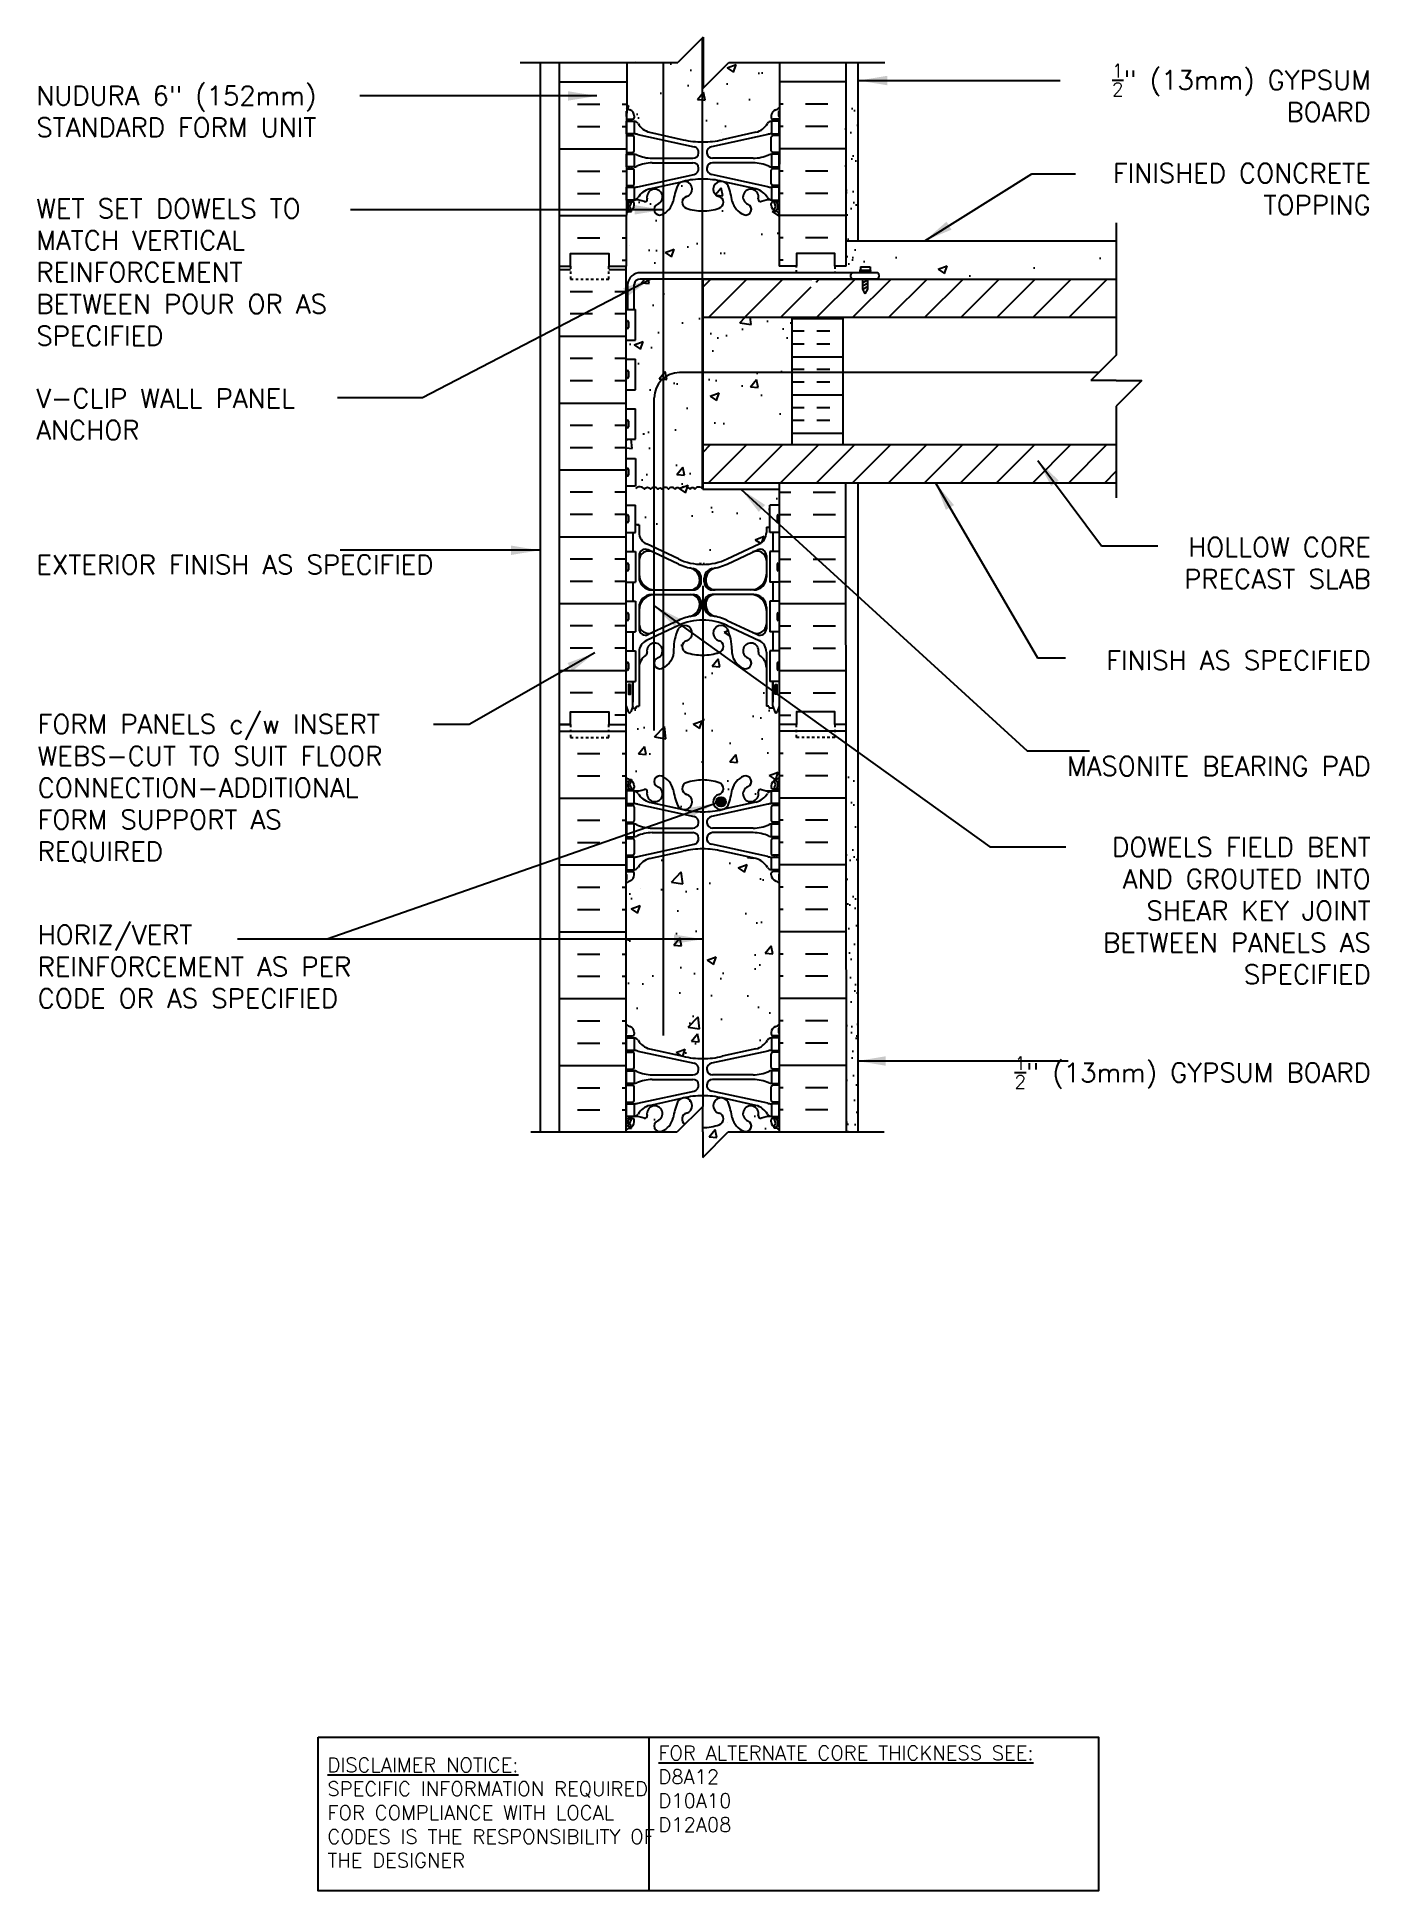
# Model space of a CAD drawing. Header units: inches. Extents: x 64 to 116.3, y 188.2 to 261.
import ezdxf

# ---------------------------------------------------------------- set-up
doc = ezdxf.new("R2010")
doc.units = ezdxf.units.IN
doc.header["$MEASUREMENT"] = 0
doc.linetypes.add('DASHED2', pattern=[0.375, 0.25, -0.125])
for name, color, linetype in [('HATCH', 12, 'Continuous'), ('line25', 2, 'Continuous'), ('LINE3', 3, 'Continuous'), ('LINE50', 5, 'Continuous'), ('LINE9', 9, 'Continuous'), ('TEXT', 4, 'Continuous'), ('Web_Edge', 9, 'Continuous')]:
    doc.layers.add(name, color=color, linetype=linetype)
doc.styles.add('DIM', font='romans.shx', dxfattribs={"width": 0.7})
doc.styles.add('ROMANS', font='romans.shx', dxfattribs={"height": 0.75})
doc.styles.get("Standard").update_dxf_attribs({"font": 'romans.shx', "height": 0.75})
doc.dimstyles.new('ext_12', dxfattribs={"dimscale": 12, "dimtxt": 0.09375, "dimasz": 0.09375, "dimexe": 0.09375, "dimexo": 0.0625, "dimgap": 0.0625, "dimtad": 1, "dimdec": 1, "dimzin": 3, "dimdsep": 46, "dimlunit": 4, "dimtxsty": 'DIM', "dimcen": 0.09, "dimdle": 0.09375, "dimclrt": 4, "dimadec": 0, "dimazin": 0, "dimtfac": 1, "dimtdec": 1, "dimtmove": 2, "dimatfit": 3, "dimfxl": 1, "dimfrac": 2, "dimtolj": 1, "dimtzin": 0, "dimarcsym": 0})

msp = doc.modelspace()

# ---------------------------------------------------------------- texts
at = {"layer": 'TEXT', "char_height": 0.75, "style": 'ROMANS'}
for s, insert, width, attachment_point in [('\\A1;{\\H0.7x;\\S1/2;}" (13mm) GYPSUM BOARD', (116.35, 258.817), 12.99266, 6), ('NUDURA 6" (152mm) STANDARD FORM UNIT', (63.96, 258.08), 14.95852, 4), ('\\A1;FINISHED CONCRETE TOPPING', (116.35, 255.034), 12.99266, 6), ('WET SET DOWELS TO MATCH VERTICAL REINFORCEMENT BETWEEN POUR OR AS SPECIFIED', (63.96, 251.77), 12.95276, 4), ('V-CLIP WALL PANEL ANCHOR', (63.96, 246.194), 12.01477, 4), ('\\A1;HOLLOW CORE PRECAST SLAB', (116.35, 240.348), 10.94608, 6), ('EXTERIOR FINISH AS SPECIFIED', (63.96, 240.287), 15.10061, 4), ('\\A1;FINISH AS SPECIFIED', (116.35, 236.525), 12.93148, 6), ('FORM PANELS c/w INSERT WEBS-CUT TO SUIT FLOOR CONNECTION-ADDITIONAL\\PFORM SUPPORT AS \\PREQUIRED', (64.012, 231.487), 17.8384, 4), ('MASONITE BEARING PAD', (116.35, 232.37), 12.4225, 6), ('DOWELS FIELD BENT AND GROUTED INTO SHEAR KEY JOINT BETWEEN PANELS AS SPECIFIED', (116.35, 226.692), 13.62291, 6), ('HORIZ/VERT REINFORCEMENT AS PER CODE OR AS SPECIFIED', (64.012, 224.499), 15.33694, 4), ('\\A1;{\\H0.7x;\\S1/2;}" (13mm) GYPSUM BOARD', (116.35, 220.334), 13.59481, 6)]:
    msp.add_mtext(s, dxfattribs=dict(at, insert=insert, width=width, attachment_point=attachment_point))
at = {"layer": 'TEXT', "char_height": 0.5625, "attachment_point": 4}
for s, insert, width in [('{\\LFOR ALTERNATE CORE THICKNESS SEE:\\P}D8A12\\PD10A10\\PD12A08', (88.383, 192.207), 23.33295), ('{\\LDISCLAIMER NOTICE:}\\PSPECIFIC INFORMATION REQUIRED FOR COMPLIANCE WITH LOCAL CODES IS THE RESPONSIBILITY OF THE DESIGNER', (75.391, 191.267), 14.00235)]:
    msp.add_mtext(s, dxfattribs=dict(at, insert=insert, width=width))

# ---------------------------------------------------------------- hatches: boundary and pattern name
at = {"layer": 'HATCH'}
h = msp.add_hatch(dxfattribs=at)
h.set_pattern_fill('AR-CONC', color=256, scale=0.5)
h.set_pattern_definition([(50, (0, 0), (3.5863, -0.31376), [0.375, -4.125]), (355, (0, 0), (-0.693757, 3.76096), [0.3, -3.3]), (100.4514, (0.299, -0.026), (2.892544, 3.4472), [0.3187, -3.50571]), (46.1842, (0, 1), (5.33621, -0.827596), [0.5625, -6.1875]), (96.6356, (0.4447, 0.931), (4.67331, 4.87059), [0.47805, -5.25857]), (351.1842, (0, 1), (4.67331, 4.87059), [0.45, -4.95]), (21, (0.5, 0.75), (2.984535, -2.013094), [0.375, -4.125]), (326, (0.5, 0.75), (1.216577, 3.62575), [0.3, -3.3]), (71.4514, (0.7487, 0.5822), (4.20111, 1.612656), [0.3187, -3.50571]), (37.5, (0, 0), (0.060799, 1.664469), [0, -3.26, 0, -3.35, 0, -3.3125]), (7.5, (0, 0), (1.315348, 1.972059), [0, -1.91, 0, -3.185, 0, -1.2625]), (327.5, (-1.115, 0), (2.669112, -0.1127744), [0, -1.25, 0, -3.9, 0, -5.175]), (317.5, (-1.615, 0), (2.91593, 0.500525), [0, -1.625, 0, -2.59, 0, -3.675])])
h.paths.add_polyline_path([(93.14, 260.004), (91.145, 260.004), (90.145, 259.004), (90.145, 261.004), (89.145, 260.004), (87.14, 260.004), (87.136, 258.211, 0.07504), (87.268, 258.141, -0.317837), (87.435, 257.905), (87.435, 257.838, -0.414214), (87.372, 257.775), (87.325, 257.775), (87.325, 257.705), (87.43, 257.705, -0.188973), (87.586, 257.61, 0.196323), (88.035, 257.264), (89.357, 256.974, 0.057795), (90.125, 256.885, 0.057795), (90.893, 256.974), (92.215, 257.264, 0.196323), (92.664, 257.61, -0.188973), (92.82, 257.705), (92.925, 257.705), (92.925, 257.775), (92.877, 257.775, -0.414214), (92.815, 257.838), (92.815, 257.905, -0.317837), (92.981, 258.141, 0.089996), (93.136, 258.23)])
h.paths.add_polyline_path([(93.129, 254.087, 0.066908), (93.015, 254.156), (92.925, 254.156), (92.925, 254.198, -0.249069), (92.815, 254.405), (92.815, 254.473, -0.414214), (92.877, 254.535), (92.925, 254.535), (92.925, 254.605), (92.82, 254.605, 0.10046), (92.426, 254.548, -0.601435), (92.306, 254.653, 2.182095), (91.896, 254.44, -1), (91.733, 254.032, -0.24438), (91.285, 254.552, 0.053157), (91.119, 255.166, 1.553132), (90.76, 254.742, -0.735593), (90.773, 254.284, -0.082755), (90.125, 254.176, -0.082755), (89.476, 254.284, -0.735593), (89.489, 254.742, 1.553132), (89.131, 255.166, 0.053157), (88.965, 254.552, -0.24438), (88.516, 254.032, -1), (88.353, 254.44, 2.182095), (87.943, 254.653, -0.601435), (87.823, 254.548, 0.10046), (87.43, 254.605), (87.325, 254.605), (87.325, 254.535), (87.372, 254.535, -0.414214), (87.435, 254.473), (87.435, 254.405, -0.249069), (87.325, 254.198), (87.325, 254.156), (87.235, 254.156, 0.0619), (87.129, 254.093), (87.125, 252.001), (87.125, 250.306), (87.177, 250.306), (87.177, 251.308, -0.379483), (87.669, 251.751), (93.812, 251.751), (93.812, 252.001), (93.125, 252.001)])
h.paths.add_polyline_path([(90.125, 248.501), (90.125, 251.501), (87.67, 251.501, 0.366745), (87.427, 251.29), (87.427, 250.306), (87.49, 250.306), (87.49, 249.106), (87.125, 249.106), (87.125, 248.356), (87.49, 248.356), (87.49, 247.156), (87.125, 247.156), (87.125, 246.406), (87.49, 246.406), (87.49, 245.206), (87.125, 245.206), (87.125, 244.456), (87.49, 244.456), (87.49, 243.376), (87.125, 243.376), (87.125, 242.626), (87.49, 242.626), (87.49, 241.842), (87.625, 241.842), (87.625, 241.548, 0.291097), (87.913, 241.095), (89.171, 240.506, 0.109869), (90.125, 240.294, 0.109869), (91.078, 240.506), (92.337, 241.095, 0.291097), (92.625, 241.548), (92.625, 241.751), (92.759, 241.751), (92.759, 242.626), (93.125, 242.626), (93.125, 243.251), (90.124, 243.251), (90.124, 243.501)])
h.paths.add_polyline_path([(93.625, 250.001), (90.125, 250.001), (90.125, 248.501), (90.124, 245.001), (93.625, 245.001)])
h.paths.add_polyline_path([(92.625, 236.245, 0.258958), (92.366, 236.712, -0.31131), (92.309, 236.842, 2.127293), (91.896, 236.618, -1), (91.733, 236.209, -0.325306), (91.266, 236.952, 0.10488), (91.094, 237.763, 1.422913), (90.76, 237.296, -0.735593), (90.773, 236.838, -0.082755), (90.125, 236.73, -0.082755), (89.476, 236.838, -0.735593), (89.489, 237.296, 1.422913), (89.155, 237.763, 0.10488), (88.983, 236.952, -0.325306), (88.516, 236.209, -1), (88.353, 236.618, 2.127293), (87.94, 236.842, -0.31131), (87.884, 236.712, 0.258958), (87.625, 236.245), (87.625, 234.73), (87.525, 234.73), (87.525, 234.7, -0.414214), (87.475, 234.65), (87.349, 234.65), (87.306, 234.519, -0.725737), (87.2, 234.5), (87.125, 234.73), (87.125, 234.001), (87.125, 231.912, 0.064398), (87.235, 231.846), (87.325, 231.846), (87.325, 231.805, -0.249069), (87.435, 231.598), (87.435, 231.53, -0.414214), (87.372, 231.468), (87.325, 231.468), (87.325, 231.398), (87.43, 231.398, 0.10046), (87.823, 231.455, -0.601435), (87.943, 231.35, 2.182095), (88.353, 231.563, -1), (88.516, 231.971, -0.24438), (88.965, 231.451, 0.053157), (89.131, 230.836, 1.553132), (89.489, 231.261, -0.735593), (89.476, 231.719, -0.082755), (90.125, 231.827, -0.082755), (90.773, 231.719, -0.735593), (90.76, 231.261, 1.553132), (91.119, 230.836, 0.053157), (91.285, 231.451, -0.24438), (91.733, 231.971, -1), (91.896, 231.563, 2.182095), (92.306, 231.35, -0.601435), (92.426, 231.455, 0.10046), (92.82, 231.398), (92.925, 231.398), (92.925, 231.468), (92.877, 231.468, -0.414214), (92.815, 231.53), (92.815, 231.598, -0.249069), (92.925, 231.805), (92.925, 231.846), (93.015, 231.846, 0.064398), (93.125, 231.912), (93.125, 234.73), (93.056, 234.519, -0.725737), (92.95, 234.5), (92.901, 234.65), (92.775, 234.65, -0.414214), (92.725, 234.7), (92.725, 234.73), (92.625, 234.73)])
h.paths.add_polyline_path([(93.125, 227.783, 0.082415), (92.981, 227.862, -0.317837), (92.815, 228.098), (92.815, 228.165, -0.414214), (92.877, 228.228), (92.925, 228.228), (92.925, 228.298), (92.82, 228.298, -0.188973), (92.664, 228.392, 0.196323), (92.215, 228.739), (90.893, 229.029, 0.057795), (90.125, 229.118, 0.057795), (89.357, 229.029), (88.035, 228.739, 0.196323), (87.586, 228.392, -0.188973), (87.43, 228.298), (87.325, 228.298), (87.325, 228.228), (87.372, 228.228, -0.414214), (87.435, 228.165), (87.435, 228.098, -0.317837), (87.268, 227.862, 0.082415), (87.125, 227.783), (87.125, 222.22, 0.082415), (87.268, 222.141, -0.317837), (87.435, 221.905), (87.435, 221.838, -0.414214), (87.372, 221.775), (87.325, 221.775), (87.325, 221.705), (87.43, 221.705, -0.188973), (87.586, 221.61, 0.196323), (88.035, 221.264), (89.357, 220.974, 0.057795), (90.125, 220.885, 0.057795), (90.893, 220.974), (92.215, 221.264, 0.196323), (92.664, 221.61, -0.188973), (92.82, 221.705), (92.925, 221.705), (92.925, 221.775), (92.877, 221.775, -0.414214), (92.815, 221.838), (92.815, 221.905, -0.317837), (92.981, 222.141, 0.082415), (93.125, 222.22)])
h.paths.add_polyline_path([(89.428, 218.307, -0.652503), (89.489, 218.742, 1.553132), (89.131, 219.166, 0.053157), (88.965, 218.552, -0.24438), (88.516, 218.032, -0.095425), (88.435, 218.016), (89.125, 218.004)])
h.paths.add_polyline_path([(88.353, 218.44, 2.182095), (87.943, 218.653, -0.601435), (87.823, 218.548, 0.10046), (87.43, 218.605), (87.325, 218.605), (87.325, 218.535), (87.372, 218.535, -0.414214), (87.435, 218.473), (87.435, 218.405, -0.249069), (87.325, 218.198), (87.325, 218.156), (87.235, 218.156, 0.064398), (87.125, 218.09), (87.125, 218.004), (88.435, 218.016, -0.825776)])
h.paths.add_polyline_path([(91.285, 218.552, 0.053157), (91.119, 219.166, 1.553132), (90.76, 218.742, -0.735593), (90.773, 218.284, -0.082755), (90.125, 218.176), (90.125, 218.004), (90.125, 217.004), (91.125, 218.004), (91.815, 218.016, -0.095425), (91.733, 218.032, -0.24438)])
h.paths.add_polyline_path([(92.815, 218.405), (92.815, 218.473, -0.414214), (92.877, 218.535), (92.925, 218.535), (92.925, 218.605), (92.82, 218.605, 0.10046), (92.426, 218.548, -0.601435), (92.306, 218.653, 2.182095), (91.896, 218.44, -0.825776), (91.815, 218.016), (91.125, 218.004), (93.125, 218.004), (93.125, 218.09, 0.064398), (93.015, 218.156), (92.925, 218.156), (92.925, 218.198, -0.249069)])
h = msp.add_hatch(dxfattribs=at)
h.set_pattern_fill('AR-SAND', color=256, scale=0.5, style=0)
h.set_pattern_definition([(37.5, (-11.074, 88.0742), (-0.0314967, 0.963412), [0, -0.76, 0, -0.85, 0, -0.8125]), (7.5, (-11.074, 88.0742), (0.884888, 1.411073), [0, -0.41, 0, -0.685, 0, -0.2625]), (327.5, (-11.689, 88.0742), (1.557071, 0.0028295), [0, -0.25, 0, -0.9, 0, -1.175]), (317.5, (-11.689, 88.0742), (1.503063, 0.438838), [0, -0.125, 0, -0.59, 0, -0.675])])
h.paths.add_polyline_path([(95.729, 251.501), (96.229, 251.501), (96.229, 258.475), (95.729, 258.475)])
h = msp.add_hatch(dxfattribs=at)
h.set_pattern_fill('INSUL', color=256, scale=7, angle=180, style=0)
h.set_pattern_definition([(180, (94.5417, 233.5014), (-3e-16, -2.625), []), (180, (94.5417, 232.6264), (-3e-16, -2.625), [0.875, -0.875]), (180, (94.5417, 231.7514), (-3e-16, -2.625), [0.875, -0.875])])
h.paths.add_polyline_path([(84.5, 234.001), (84.937, 234.001), (84.937, 234.501), (86.437, 234.501), (86.437, 234.001), (87.125, 234.001), (87.125, 252.001), (86.875, 252.001), (86.437, 252.001), (86.437, 251.501), (84.937, 251.501), (84.937, 252.001), (84.5, 252.001)])
h = msp.add_hatch(dxfattribs=at)
h.set_pattern_fill('AR-CONC', color=256, scale=0.5, style=0)
h.set_pattern_definition([(50, (0, 0), (3.5863, -0.31376), [0.375, -4.125]), (355, (0, 0), (-0.693757, 3.76096), [0.3, -3.3]), (100.4514, (0.299, -0.026), (2.892547, 3.447198), [0.3187, -3.50571]), (46.1842, (0, 1), (5.336205, -0.827595), [0.5625, -6.1875]), (96.6356, (0.4447, 0.931), (4.67331, 4.87059), [0.47805, -5.25856]), (351.1842, (0, 1), (4.67331, 4.87059), [0.45, -4.95]), (21, (0.5, 0.75), (2.984535, -2.013094), [0.375, -4.125]), (326, (0.5, 0.75), (1.216577, 3.62575), [0.3, -3.3]), (71.4514, (0.7487, 0.5822), (4.201113, 1.612652), [0.3187, -3.50571]), (37.5, (0, 0), (0.060799, 1.664469), [0, -3.26, 0, -3.35, 0, -3.3125]), (7.5, (0, 0), (1.315348, 1.972059), [0, -1.91, 0, -3.185, 0, -1.2625]), (327.5, (-1.115, 0), (2.669112, -0.1127744), [0, -1.25, 0, -3.9, 0, -5.175]), (317.5, (-1.615, 0), (2.91593, 0.500525), [0, -1.625, 0, -2.59, 0, -3.675])])
h.paths.add_polyline_path([(90.104, 251.996), (88.573, 251.999), (88.573, 249.047, -0.30222), (88.983, 248.331, 0.10488), (89.155, 247.519, 1.422913), (89.489, 247.986, -0.735593), (89.476, 248.444, -0.080169), (90.104, 248.552)])
h = msp.add_hatch(dxfattribs=at)
h.set_pattern_fill('AR-CONC', color=256, scale=0.5, style=0)
h.set_pattern_definition([(50, (1e-14, 11.026), (3.5863, -0.31376), [0.375, -4.125]), (355, (1e-14, 11.026), (-0.693757, 3.76096), [0.3, -3.3]), (100.4514, (0.299, 11), (2.892547, 3.447198), [0.3187, -3.50571]), (46.1842, (1e-14, 12.026), (5.336205, -0.827595), [0.5625, -6.1875]), (96.6356, (0.4447, 11.957), (4.67331, 4.87059), [0.47805, -5.25856]), (351.1842, (1e-14, 12.026), (4.67331, 4.87059), [0.45, -4.95]), (21, (0.5, 11.776), (2.984535, -2.013094), [0.375, -4.125]), (326, (0.5, 11.776), (1.216577, 3.62575), [0.3, -3.3]), (71.4514, (0.7487, 11.6083), (4.201113, 1.612652), [0.3187, -3.50571]), (37.5, (1e-14, 11.026), (0.060799, 1.664469), [0, -3.26, 0, -3.35, 0, -3.3125]), (7.5, (1e-14, 11.026), (1.315348, 1.972059), [0, -1.91, 0, -3.185, 0, -1.2625]), (327.5, (-1.115, 11.026), (2.669112, -0.1127744), [0, -1.25, 0, -3.9, 0, -5.175]), (317.5, (-1.615, 11.026), (2.91593, 0.500525), [0, -1.625, 0, -2.59, 0, -3.675])])
h.paths.add_polyline_path([(95.75, 252.501), (95.75, 251.501), (106.359, 251.501), (106.359, 252.501)])
h = msp.add_hatch(dxfattribs=at)
h.set_pattern_fill('ANSI31', color=256, scale=8, style=0)
h.set_pattern_definition([(45, (0.1076, 90.4475), (-0.707107, 0.707107), [])])
edge = h.paths.add_edge_path()
edge.add_line((105.859, 250.001), (106.359, 250.501))
edge.add_line((106.359, 250.501), (106.359, 251.501))
edge.add_line((106.359, 251.501), (94.992, 251.501))
edge.add_arc((94.839, 251.608), 0.186, 318.18045, 325.08167, ccw=False)
edge.add_line((94.978, 251.484), (94.613, 251.484))
edge.add_line((94.613, 251.484), (94.573, 251.461))
edge.add_line((94.573, 251.461), (94.573, 250.836))
edge.add_line((94.573, 250.836), (94.479, 250.649))
edge.add_line((94.479, 250.649), (94.386, 250.836))
edge.add_line((94.386, 250.836), (94.386, 251.484))
edge.add_line((94.386, 251.484), (94.025, 251.484))
edge.add_arc((94.024, 251.609), 0.125, 269.39473, 270.60527, ccw=False)
edge.add_line((94.022, 251.484), (90.125, 251.484))
edge.add_line((90.125, 251.484), (90.125, 250.001))
edge.add_line((90.125, 250.001), (105.859, 250.001))
h = msp.add_hatch(dxfattribs=at)
h.set_pattern_fill('INSUL', color=256, scale=4, angle=180, style=0)
h.set_pattern_definition([(180, (0.1076, 92.4475), (-2e-16, -1.5), []), (180, (0.1076, 91.9475), (-2e-16, -1.5), [0.5, -0.5]), (180, (0.1076, 91.4475), (-2e-16, -1.5), [0.5, -0.5])])
h.paths.add_polyline_path([(95.625, 249.622), (93.625, 249.622), (93.625, 245.001), (95.625, 245.001)])
h.paths.add_polyline_path([(95.625, 250.001), (93.625, 250.001), (93.625, 249.622), (95.625, 249.622)])
h = msp.add_hatch(dxfattribs=at)
h.set_pattern_fill('ANSI31', color=256, scale=8, style=0)
h.set_pattern_definition([(45, (0.1076, 92.4475), (-0.707107, 0.707107), [])])
h.paths.add_polyline_path([(106.359, 245.001), (90.124, 245.001), (90.124, 243.501), (106.359, 243.501)])
h = msp.add_hatch(dxfattribs=at)
h.set_pattern_fill('INSUL', color=256, scale=7, angle=180, style=0)
h.set_pattern_definition([(7e-15, (85.7076, 233.5014), (3e-16, -2.625), []), (7e-15, (85.7076, 232.6264), (3e-16, -2.625), [0.875, -0.875]), (7e-15, (85.7076, 231.7514), (3e-16, -2.625), [0.875, -0.875])])
h.paths.add_polyline_path([(95.729, 243.501), (93.125, 243.501), (93.125, 234.001), (93.812, 234.001), (93.812, 234.501), (95.312, 234.501), (95.312, 234.001), (95.75, 234.001)])
h = msp.add_hatch(dxfattribs=at)
h.set_pattern_fill('AR-SAND', color=256, scale=0.5, style=0)
h.set_pattern_definition([(37.5, (0.10765, 81.4215), (-0.0314967, 0.963412), [0, -0.76, 0, -0.85, 0, -0.8125]), (7.5, (0.1076, 81.4215), (0.884888, 1.411073), [0, -0.41, 0, -0.685, 0, -0.2625]), (327.5, (-0.50735, 81.4215), (1.557071, 0.0028295), [0, -0.25, 0, -0.9, 0, -1.175]), (317.5, (-0.5074, 81.4215), (1.503063, 0.438838), [0, -0.125, 0, -0.59, 0, -0.675])])
h.paths.add_polyline_path([(95.75, 218.004), (96.229, 218.004), (96.229, 231.975), (95.75, 231.975)])
h = msp.add_hatch(dxfattribs=at)
h.set_pattern_fill('AR-CONC', color=256, scale=0.5, style=0)
h.paths.add_polyline_path([(92.815, 230.765, -0.414214), (92.877, 230.828), (92.925, 230.828), (92.925, 230.898), (92.82, 230.898, 0.036537), (92.676, 230.874), (90.464, 230.392, 0.897292), (90.514, 229.938), (92.11, 229.938, 0.097844), (92.716, 230.069, -0.124673), (92.82, 230.098), (92.925, 230.098), (92.925, 230.168), (92.877, 230.168, -0.414214), (92.815, 230.23)])
at = {"layer": 'LINE3'}
msp.add_hatch(color=256, dxfattribs=at).paths.add_polyline_path([(90.656, 230.967, 1), (91.031, 230.967, 1)])

# ---------------------------------------------------------------- linework, layer by layer
at = {"layer": 'HATCH'}
for p, q in [((87.469, 260.061), (87.469, 260.061)), ((84.5, 259.242), (87.125, 259.242)), ((95.75, 259.242), (93.125, 259.242)), ((85.213, 258.367), (86.088, 258.367)), ((86.963, 258.367), (87.125, 258.367)), ((93.286, 258.367), (93.125, 258.367)), ((95.036, 258.367), (94.161, 258.367)), ((85.213, 257.492), (86.088, 257.492)), ((86.963, 257.492), (87.125, 257.492)), ((90.842, 257.238), (90.842, 257.238)), ((93.286, 257.492), (93.125, 257.492)), ((95.036, 257.492), (94.161, 257.492)), ((84.5, 256.617), (87.125, 256.617)), ((95.75, 256.617), (93.125, 256.617)), ((85.213, 255.742), (86.088, 255.742)), ((86.963, 255.742), (87.125, 255.742)), ((93.286, 255.742), (93.125, 255.742)), ((95.036, 255.742), (94.161, 255.742)), ((85.213, 254.867), (86.088, 254.867)), ((86.963, 254.867), (87.125, 254.867)), ((93.286, 254.867), (93.125, 254.867)), ((95.036, 254.867), (94.161, 254.867)), ((84.5, 253.992), (87.125, 253.992)), ((95.75, 253.992), (93.125, 253.992)), ((85.213, 253.117), (86.088, 253.117)), ((86.963, 253.117), (87.125, 253.117)), ((87.259, 252.838), (87.259, 252.838)), ((93.286, 253.117), (93.125, 253.117)), ((95.036, 253.117), (94.161, 253.117)), ((86.963, 252.242), (87.125, 252.242)), ((93.286, 252.242), (93.125, 252.242)), ((84.5, 233.742), (87.125, 233.742)), ((95.75, 233.742), (93.125, 233.742)), ((85.213, 232.867), (86.088, 232.867)), ((86.963, 232.867), (87.125, 232.867)), ((93.286, 232.867), (93.125, 232.867)), ((95.036, 232.867), (94.161, 232.867)), ((85.213, 231.992), (86.088, 231.992)), ((86.963, 231.992), (87.125, 231.992)), ((93.286, 231.992), (93.125, 231.992)), ((95.036, 231.992), (94.161, 231.992)), ((84.5, 231.117), (87.125, 231.117)), ((95.75, 231.117), (93.125, 231.117)), ((85.213, 230.242), (86.088, 230.242)), ((86.963, 230.242), (87.125, 230.242)), ((93.286, 230.242), (93.125, 230.242)), ((95.036, 230.242), (94.161, 230.242)), ((85.213, 229.367), (86.088, 229.367)), ((86.963, 229.367), (87.125, 229.367)), ((93.286, 229.367), (93.125, 229.367)), ((95.036, 229.367), (94.161, 229.367)), ((84.5, 228.492), (87.125, 228.492)), ((95.75, 228.492), (93.125, 228.492)), ((85.213, 227.617), (86.088, 227.617)), ((86.963, 227.617), (87.125, 227.617)), ((87.696, 227.548), (87.696, 227.548)), ((93.286, 227.617), (93.125, 227.617)), ((95.036, 227.617), (94.161, 227.617)), ((85.213, 226.742), (86.088, 226.742)), ((86.963, 226.742), (87.125, 226.742)), ((93.286, 226.742), (93.125, 226.742)), ((95.036, 226.742), (94.161, 226.742)), ((84.5, 225.867), (87.125, 225.867)), ((95.75, 225.867), (93.125, 225.867)), ((85.213, 224.992), (86.088, 224.992)), ((86.963, 224.992), (87.125, 224.992)), ((93.286, 224.992), (93.125, 224.992)), ((95.036, 224.992), (94.161, 224.992)), ((85.213, 224.117), (86.088, 224.117)), ((86.963, 224.117), (87.125, 224.117)), ((93.286, 224.117), (93.125, 224.117)), ((95.036, 224.117), (94.161, 224.117)), ((84.5, 223.242), (87.125, 223.242)), ((95.75, 223.242), (93.125, 223.242)), ((85.213, 222.367), (86.088, 222.367)), ((86.963, 222.367), (87.125, 222.367)), ((93.286, 222.367), (93.125, 222.367)), ((95.036, 222.367), (94.161, 222.367)), ((85.213, 221.492), (86.088, 221.492)), ((86.963, 221.492), (87.125, 221.492)), ((93.286, 221.492), (93.125, 221.492)), ((95.036, 221.492), (94.161, 221.492)), ((84.5, 220.617), (87.125, 220.617)), ((95.75, 220.617), (93.125, 220.617)), ((85.213, 219.742), (86.088, 219.742)), ((86.963, 219.742), (87.125, 219.742)), ((93.286, 219.742), (93.125, 219.742)), ((95.036, 219.742), (94.161, 219.742)), ((85.213, 218.867), (86.088, 218.867)), ((86.963, 218.867), (87.125, 218.867)), ((93.286, 218.867), (93.125, 218.867)), ((95.036, 218.867), (94.161, 218.867)), ((91.088, 218.372), (91.088, 218.372)), ((90.404, 217.265), (90.404, 217.265)), ((90.435, 217.368), (90.435, 217.368))]:
    msp.add_line(p, q, dxfattribs=at)
msp.add_lwpolyline([(90.124, 243.251, 0.53692), (89.818, 243.248, 0.520567), (89.625, 243.248, 0.520567), (89.234, 243.248, 0.520567), (89.036, 243.248, 0.520567), (88.781, 243.248, 0.520567), (88.526, 243.248, 0.520567), (88.369, 243.248, 0.520567), (88.072, 243.248, 0.520567), (87.833, 243.248, 0.472608), (87.49, 243.275, 0.472608)], format="xyb", dxfattribs=at)
at = {"layer": 'line25'}
for p, q in [((87.14, 260.004), (87.125, 252.001)), ((93.14, 260.01), (93.125, 252.001)), ((87.125, 234.001), (87.125, 252.001)), ((90.125, 251.501), (94.414, 251.501)), ((94.601, 251.501), (106.359, 251.501)), ((95.729, 251.501), (106.359, 251.501)), ((87.125, 250.306), (87.49, 250.306)), ((87.49, 249.106), (87.49, 250.306)), ((87.125, 249.106), (87.49, 249.106)), ((87.125, 248.356), (87.49, 248.356)), ((87.49, 247.156), (87.49, 248.356)), ((87.125, 247.156), (87.49, 247.156)), ((87.125, 246.406), (87.49, 246.406)), ((87.49, 245.206), (87.49, 246.406)), ((87.125, 245.206), (87.49, 245.206)), ((87.125, 244.456), (87.49, 244.456)), ((87.49, 244.456), (87.49, 243.376)), ((87.125, 243.376), (87.49, 243.376)), ((90.124, 243.501), (90.124, 243.251)), ((90.124, 243.501), (106.359, 243.501)), ((90.124, 243.251), (93.125, 243.251)), ((93.125, 243.501), (93.125, 218.004)), ((95.729, 243.501), (106.359, 243.501)), ((87.125, 242.626), (87.49, 242.626)), ((87.49, 241.546), (87.49, 242.626)), ((92.759, 241.546), (92.759, 242.626)), ((93.124, 242.626), (92.759, 242.626)), ((87.125, 241.546), (87.49, 241.546)), ((93.124, 241.546), (92.759, 241.546)), ((87.125, 240.796), (87.49, 240.796)), ((87.49, 240.796), (87.49, 239.596)), ((92.759, 240.796), (92.759, 239.596)), ((93.124, 240.796), (92.759, 240.796)), ((87.125, 239.596), (87.49, 239.596)), ((93.124, 239.596), (92.759, 239.596)), ((87.125, 238.846), (87.49, 238.846)), ((87.49, 238.846), (87.49, 237.646)), ((93.124, 238.846), (92.759, 238.846)), ((92.759, 238.846), (92.759, 237.646)), ((87.125, 237.646), (87.49, 237.646)), ((93.124, 237.646), (92.759, 237.646)), ((87.125, 236.896), (87.49, 236.896)), ((87.49, 236.896), (87.49, 235.696)), ((92.759, 236.896), (92.759, 235.696)), ((93.124, 236.896), (92.759, 236.896)), ((87.125, 235.696), (87.49, 235.696)), ((93.124, 235.696), (92.759, 235.696)), ((87.125, 217.992), (87.125, 234.001))]:
    msp.add_line(p, q, dxfattribs=at)
msp.add_lwpolyline([(90.125, 251.501), (90.125, 248.501), (90.124, 243.501)], dxfattribs=at)
at = {"layer": 'LINE3'}
for p, q in [((90.104, 260.963), (90.104, 243.276)), ((88.573, 260.004), (88.573, 221.793)), ((105.677, 247.83), (89.219, 247.83)), ((88.219, 233.764), (88.219, 246.83)), ((90.124, 239.45), (90.125, 219.004))]:
    msp.add_line(p, q, dxfattribs=at)
msp.add_circle((90.843, 230.967), 0.188, dxfattribs=at)
msp.add_arc((89.219, 246.83), 1, 90, 180, dxfattribs=at)
at = {"layer": 'LINE50'}
for p, q in [((84.5, 252.001), (84.5, 260.004)), ((95.75, 252.001), (95.75, 260.004)), ((96.533, 252.001), (96.533, 252.001)), ((95.729, 243.501), (95.75, 218.004)), ((84.5, 217.992), (84.5, 234.001))]:
    msp.add_line(p, q, dxfattribs=at)
for points in [[(84.937, 234.001), (84.5, 234.001), (84.5, 252.001), (84.937, 252.001), (84.937, 252.501), (86.437, 252.501), (86.437, 252.001), (86.875, 252.001), (87.125, 252.001)], [(84.5, 252.001), (84.937, 252.001), (84.937, 252.501), (86.437, 252.501), (86.437, 252.001), (87.125, 252.001)], [(95.75, 252.001), (95.312, 252.001), (95.312, 252.501), (93.812, 252.501), (93.812, 252.001), (93.125, 252.001)], [(84.5, 234.001), (84.937, 234.001), (84.937, 234.501), (86.437, 234.501), (86.437, 234.001), (87.125, 234.001)], [(84.5, 234.001), (84.937, 234.001), (84.937, 234.501), (86.437, 234.501), (86.437, 234.001), (87.125, 234.001)], [(95.749, 234.001), (95.312, 234.001), (95.312, 234.501), (93.812, 234.501), (93.812, 234.001), (93.124, 234.001)]]:
    msp.add_lwpolyline(points, dxfattribs=at)
at = {"layer": 'LINE9'}
for p, q in [((90.145, 261.004), (89.145, 260.004)), ((90.145, 261.004), (90.145, 259.004)), ((82.955, 260.004), (89.145, 260.004)), ((83.75, 218.004), (83.75, 260.004)), ((90.145, 259.004), (91.145, 260.004)), ((91.145, 260.004), (97.27, 260.004)), ((96.229, 253.001), (96.229, 260.004)), ((106.359, 253.706), (106.359, 248.512)), ((95.749, 253.001), (106.359, 253.001)), ((96.319, 251.979), (96.319, 251.854)), ((96.319, 251.979), (96.694, 251.979)), ((96.694, 251.979), (96.694, 251.854)), ((87.177, 251.308), (87.177, 250.306)), ((87.427, 250.306), (87.427, 251.29)), ((97.003, 251.751), (87.669, 251.751)), ((97.004, 251.501), (87.67, 251.501)), ((96.319, 251.854), (96.694, 251.854)), ((96.319, 251.791), (96.694, 251.791)), ((96.319, 251.791), (96.694, 251.791)), ((96.398, 251.486), (96.424, 251.501)), ((96.398, 251.353), (96.617, 251.479)), ((96.398, 251.228), (96.617, 251.354)), ((96.398, 251.096), (96.617, 251.222)), ((96.412, 251.751), (96.412, 251.791)), ((96.412, 251.104), (96.412, 251.501)), ((96.6, 251.751), (96.6, 251.791)), ((96.6, 251.104), (96.6, 251.501)), ((96.506, 250.916), (96.412, 251.104)), ((96.506, 250.916), (96.6, 251.104)), ((87.125, 249.816), (87.125, 249.596)), ((87.125, 249.761), (87.125, 249.761)), ((87.165, 249.856), (87.165, 249.856)), ((87.205, 249.816), (87.205, 249.596)), ((90.125, 250.001), (106.359, 250.001)), ((93.625, 250.001), (93.625, 245.001)), ((95.625, 250.001), (95.625, 245.001)), ((87.125, 249.651), (87.125, 249.651)), ((87.165, 249.556), (87.165, 249.556)), ((106.359, 248.512), (105.359, 247.512)), ((106.359, 248.512), (106.359, 248.512)), ((87.125, 247.866), (87.125, 247.646)), ((87.125, 247.811), (87.125, 247.811)), ((87.125, 247.701), (87.125, 247.701)), ((87.165, 247.906), (87.165, 247.906)), ((87.165, 247.606), (87.165, 247.606)), ((87.205, 247.866), (87.205, 247.646)), ((106.359, 247.512), (105.359, 247.512)), ((106.359, 247.512), (107.359, 247.512)), ((107.359, 247.512), (106.359, 246.512)), ((106.359, 246.512), (106.359, 242.904)), ((87.125, 245.916), (87.125, 245.696)), ((87.125, 245.861), (87.125, 245.861)), ((87.125, 245.751), (87.125, 245.751)), ((87.165, 245.956), (87.165, 245.956)), ((87.165, 245.656), (87.165, 245.656)), ((87.205, 245.916), (87.205, 245.696)), ((90.125, 245.001), (106.359, 245.001)), ((87.125, 244.026), (87.125, 243.806)), ((87.125, 243.971), (87.125, 243.971)), ((87.165, 244.066), (87.165, 244.066)), ((87.205, 244.026), (87.205, 243.806)), ((87.125, 243.861), (87.125, 243.861)), ((87.165, 243.766), (87.165, 243.766)), ((96.229, 218.004), (96.229, 243.501)), ((87.125, 242.196), (87.125, 241.976)), ((87.125, 242.141), (87.125, 242.141)), ((87.125, 242.031), (87.125, 242.031)), ((87.165, 242.236), (87.165, 242.236)), ((87.165, 241.936), (87.165, 241.936)), ((87.205, 242.196), (87.205, 241.976)), ((87.625, 241.842), (87.49, 241.842)), ((87.625, 241.842), (87.625, 241.548)), ((92.625, 241.751), (92.625, 241.548)), ((92.625, 241.751), (92.759, 241.751)), ((93.045, 242.196), (93.045, 241.976)), ((93.085, 242.236), (93.085, 242.236)), ((93.085, 241.936), (93.085, 241.936)), ((93.125, 242.196), (93.125, 241.976)), ((93.125, 242.141), (93.125, 242.141)), ((93.125, 242.031), (93.125, 242.031)), ((89.171, 240.506), (87.913, 241.095)), ((91.078, 240.506), (92.337, 241.095)), ((87.125, 240.306), (87.125, 240.086)), ((87.165, 240.346), (87.165, 240.346)), ((87.205, 240.306), (87.205, 240.086)), ((87.625, 240.638), (87.625, 239.79)), ((89.171, 240.308), (87.981, 240.865)), ((91.078, 240.308), (92.269, 240.865)), ((92.625, 240.638), (92.625, 239.79)), ((93.045, 240.306), (93.045, 240.086)), ((93.085, 240.346), (93.085, 240.346)), ((93.125, 240.306), (93.125, 240.086)), ((87.125, 240.251), (87.125, 240.251)), ((87.125, 240.141), (87.125, 240.141)), ((87.165, 240.046), (87.165, 240.046)), ((90.065, 239.603), (90.065, 239.757)), ((90.185, 239.603), (90.185, 239.757)), ((93.085, 240.046), (93.085, 240.046)), ((93.125, 240.251), (93.125, 240.251)), ((93.125, 240.141), (93.125, 240.141)), ((88.125, 239.29), (89.752, 239.29)), ((88.125, 239.11), (89.752, 239.11)), ((92.125, 239.29), (90.497, 239.29)), ((92.125, 239.11), (90.497, 239.11)), ((87.125, 238.356), (87.125, 238.136)), ((87.125, 238.301), (87.125, 238.301)), ((87.125, 238.191), (87.125, 238.191)), ((87.165, 238.096), (87.165, 238.096)), ((87.205, 238.356), (87.205, 238.136)), ((87.625, 238.61), (87.625, 237.762)), ((89.171, 238.093), (87.981, 237.535)), ((90.01, 238.735), (90.01, 238.735)), ((90.065, 238.643), (90.065, 238.798)), ((90.185, 238.643), (90.185, 238.798)), ((90.24, 238.735), (90.24, 238.735)), ((91.078, 238.093), (92.269, 237.535)), ((92.625, 238.61), (92.625, 237.762)), ((93.045, 238.356), (93.045, 238.136)), ((93.085, 238.096), (93.085, 238.096)), ((93.125, 238.356), (93.125, 238.136)), ((93.125, 238.301), (93.125, 238.301)), ((93.125, 238.191), (93.125, 238.191)), ((89.171, 237.894), (87.913, 237.305)), ((91.078, 237.894), (92.337, 237.305)), ((87.625, 236.852), (87.625, 234.73)), ((92.625, 236.852), (92.625, 234.73)), ((87.125, 236.406), (87.125, 236.186)), ((87.125, 236.351), (87.125, 236.351)), ((87.125, 236.241), (87.125, 236.241)), ((87.165, 236.446), (87.165, 236.446)), ((87.165, 236.146), (87.165, 236.146)), ((87.205, 236.406), (87.205, 236.186)), ((93.045, 236.406), (93.045, 236.186)), ((93.085, 236.446), (93.085, 236.446)), ((93.085, 236.146), (93.085, 236.146)), ((93.125, 236.406), (93.125, 236.186)), ((93.125, 236.351), (93.125, 236.351)), ((93.125, 236.241), (93.125, 236.241)), ((87.375, 234.73), (87.375, 235.696)), ((92.875, 234.73), (92.875, 235.696)), ((87.125, 234.73), (87.2, 234.5)), ((87.375, 234.73), (87.3, 234.5)), ((87.349, 234.65), (87.475, 234.65)), ((87.525, 234.7), (87.525, 234.73)), ((87.525, 234.73), (87.625, 234.73)), ((87.525, 234.7), (87.525, 234.7)), ((92.725, 234.73), (92.625, 234.73)), ((92.725, 234.7), (92.725, 234.73)), ((92.725, 234.7), (92.725, 234.7)), ((92.901, 234.65), (92.775, 234.65)), ((92.875, 234.73), (92.95, 234.5)), ((93.125, 234.73), (93.05, 234.5)), ((90.125, 219.004), (89.125, 218.004)), ((90.125, 218.004), (90.125, 219.004)), ((83.373, 218.004), (89.125, 218.004)), ((90.125, 217.004), (91.125, 218.004)), ((90.125, 218.004), (90.125, 217.004)), ((91.125, 218.004), (97.25, 218.004))]:
    msp.add_line(p, q, dxfattribs=at)
at = {"layer": 'LINE9', "linetype": 'DASHED2', "ltscale": 0.15}
for p, q in [((95.312, 252.001), (95.312, 252.001)), ((95.312, 252.001), (95.312, 251.751)), ((84.937, 234.001), (84.937, 233.501)), ((86.437, 233.501), (86.437, 234.001)), ((93.812, 233.501), (93.812, 234.001)), ((95.312, 234.001), (95.312, 233.501)), ((84.937, 233.501), (86.437, 233.501)), ((95.312, 233.501), (93.812, 233.501))]:
    msp.add_line(p, q, dxfattribs=at)
for points in [[(84.937, 252.001), (84.937, 252.001), (84.937, 251.501), (86.437, 251.501), (86.437, 252.001), (86.437, 252.001)], [(93.812, 251.751), (93.812, 252.001), (93.812, 252.001)]]:
    msp.add_lwpolyline(points, dxfattribs=at)
at = {"layer": 'LINE9'}
for points in [[(87.375, 241.546), (87.375, 240.796)], [(92.875, 241.546), (92.875, 240.796)], [(87.375, 239.596), (87.375, 238.846)], [(92.875, 239.596), (92.875, 238.846)], [(87.375, 237.646), (87.375, 236.896)], [(92.875, 237.646), (92.875, 236.896)], [(87.375, 235.696), (87.375, 234.88)], [(92.875, 235.696), (92.875, 234.88)]]:
    msp.add_lwpolyline(points, dxfattribs=at)
for points in [[(88.983, 236.952, -0.325312), (88.516, 236.209)], [(91.266, 236.952, 0.325312), (91.733, 236.209)]]:
    msp.add_lwpolyline(points, format="xyb", dxfattribs=at)
for points in [[(87.285, 235.58), (87.215, 235.58), (87.215, 235.2), (87.285, 235.2)], [(92.965, 235.58), (93.035, 235.58), (93.035, 235.2), (92.965, 235.2)]]:
    msp.add_lwpolyline(points, close=True, dxfattribs=at)
for centre, radius, start, end in [((87.673, 251.252), 0.499, 89.35428, 173.57974), ((87.673, 251.252), 0.249, 89.35428, 171.20677), ((96.05, 251.626), 0.125, 89.39473, 270.60527), ((96.319, 251.823), 0.0312, 90, 270), ((96.694, 251.823), 0.0312, 270, 90), ((96.866, 251.625), 0.186, 318.18045, 42.64251), ((87.165, 249.816), 0.04, 90, 180), ((87.165, 249.816), 0.04, 0, 90), ((87.165, 249.596), 0.04, 180, 270), ((87.165, 249.596), 0.04, 270, 0), ((87.165, 247.866), 0.04, 90, 180), ((87.165, 247.646), 0.04, 180, 270), ((87.165, 247.866), 0.04, 0, 90), ((87.165, 247.646), 0.04, 270, 0), ((87.165, 245.916), 0.04, 90, 180), ((87.165, 245.696), 0.04, 180, 270), ((87.165, 245.916), 0.04, 0, 90), ((87.165, 245.696), 0.04, 270, 0), ((87.165, 244.026), 0.04, 90, 180), ((87.165, 244.026), 0.04, 0, 90), ((87.165, 243.806), 0.04, 180, 270), ((87.165, 243.806), 0.04, 270, 0), ((87.165, 242.196), 0.04, 90, 180), ((87.165, 241.976), 0.04, 180, 270), ((87.165, 242.196), 0.04, 0, 90), ((87.165, 241.976), 0.04, 270, 0), ((93.085, 242.196), 0.04, 90, 180), ((93.085, 241.976), 0.04, 180, 270), ((93.085, 242.196), 0.04, 360, 90), ((93.085, 241.976), 0.04, 270, 0), ((88.125, 241.548), 0.5, 180, 244.92041), ((92.125, 241.548), 0.5, 295.07959, 360), ((87.165, 240.306), 0.04, 90, 180), ((87.165, 240.306), 0.04, 0, 90), ((87.875, 240.638), 0.25, 64.92041, 180), ((88, 240.442), 0.375, 64.92041, 180), ((90.125, 242.544), 2.25, 244.92041, 270), ((90.125, 242.346), 2.25, 244.92041, 260.46127), ((90.125, 242.544), 2.25, 270, 295.07959), ((90.125, 242.346), 2.25, 279.53873, 295.07959), ((92.25, 240.442), 0.375, 0, 115.07959), ((92.375, 240.638), 0.25, 360, 115.07959), ((93.085, 240.306), 0.04, 90, 180), ((93.085, 240.306), 0.04, 360, 90), ((87.165, 240.086), 0.04, 180, 270), ((87.165, 240.086), 0.04, 270, 0), ((88.25, 239.915), 0.625, 180, 270), ((88.125, 239.79), 0.5, 180, 270), ((89.51, 239.665), 0.5, 0, 77.0773), ((89.635, 239.665), 0.375, 270, 0), ((89.69, 239.757), 0.375, 0, 80.46127), ((89.752, 239.603), 0.312, 270, 0), ((90.56, 239.757), 0.375, 99.53873, 180), ((90.497, 239.603), 0.312, 180, 270), ((90.74, 239.665), 0.5, 102.9227, 180), ((90.615, 239.665), 0.375, 180, 270), ((92, 239.915), 0.625, 270, 0), ((92.125, 239.79), 0.5, 270, 360), ((93.085, 240.086), 0.04, 180, 270), ((93.085, 240.086), 0.04, 270, 0), ((88.25, 238.485), 0.625, 90, 180), ((88.125, 238.61), 0.5, 90, 180), ((89.635, 238.735), 0.375, 0, 90), ((89.752, 238.798), 0.312, 0, 90), ((90.497, 238.798), 0.312, 90, 180), ((90.615, 238.735), 0.375, 90, 180), ((92, 238.485), 0.625, 360, 90), ((92.125, 238.61), 0.5, 360, 90), ((87.165, 238.356), 0.04, 90, 180), ((87.165, 238.136), 0.04, 180, 270), ((87.165, 238.356), 0.04, 0, 90), ((87.165, 238.136), 0.04, 270, 0), ((90.125, 236.055), 2.25, 99.53873, 115.07959), ((90.125, 235.856), 2.25, 90, 115.07959), ((89.51, 238.735), 0.5, 282.9227, 0), ((89.69, 238.643), 0.375, 279.53873, 0), ((90.125, 235.856), 2.25, 64.92041, 90), ((90.56, 238.643), 0.375, 180, 260.46127), ((90.74, 238.735), 0.5, 180, 257.0773), ((90.125, 236.055), 2.25, 64.92041, 80.46127), ((93.085, 238.356), 0.04, 90, 180), ((93.085, 238.136), 0.04, 180, 270), ((93.085, 238.356), 0.04, 360, 90), ((93.085, 238.136), 0.04, 270, 0), ((88, 237.958), 0.375, 180, 295.07959), ((87.875, 237.762), 0.25, 180, 295.07959), ((90.983, 236.951), 2, 156.03617, 179.98544), ((89.406, 237.59), 0.305, 285.72535, 145.32968), ((90.843, 237.59), 0.305, 34.67032, 254.27465), ((89.266, 236.951), 2, 0.01456, 23.96383), ((92.25, 237.958), 0.375, 244.92041, 360), ((92.375, 237.762), 0.25, 244.92041, 360), ((88.125, 236.852), 0.5, 115.07959, 180), ((88.175, 236.245), 0.55, 121.9268, 180), ((87.818, 236.818), 0.125, 301.9268, 11.09444), ((88.24, 236.901), 0.305, 291.80375, 191.09444), ((89.554, 237.065), 0.24, 105.72535, 251.07704), ((90.125, 238.73), 2, 251.07704, 270), ((90.125, 238.73), 2, 270, 288.92296), ((90.695, 237.065), 0.24, 288.92296, 74.27465), ((92.01, 236.901), 0.305, 348.90556, 248.19625), ((92.432, 236.818), 0.125, 168.90556, 238.0732), ((92.125, 236.852), 0.5, 360, 64.92041), ((92.075, 236.245), 0.55, 360, 58.0732), ((87.165, 236.406), 0.04, 90, 180), ((87.165, 236.186), 0.04, 180, 270), ((87.165, 236.406), 0.04, 0, 90), ((87.165, 236.186), 0.04, 270, 0), ((88.435, 236.414), 0.22, 111.80375, 291.80375), ((91.815, 236.414), 0.22, 248.19625, 68.19625), ((93.085, 236.406), 0.04, 90, 180), ((93.085, 236.186), 0.04, 180, 270), ((93.085, 236.406), 0.04, 360, 90), ((93.085, 236.186), 0.04, 270, 0), ((87.25, 234.527), 0.0567, 208.07249, 331.92751), ((87.475, 234.7), 0.05, 270, 0), ((92.775, 234.7), 0.05, 180, 270), ((93, 234.527), 0.0567, 208.07249, 331.92751)]:
    msp.add_arc(centre, radius, start, end, dxfattribs=at)
at = {"layer": 'TEXT'}
msp.add_lwpolyline([(75.024, 194.233), (88.008, 194.233), (88.008, 188.195), (75.024, 188.195)], close=True, dxfattribs=at)
msp.add_lwpolyline([(88.008, 194.233), (105.668, 194.233), (105.668, 188.195), (88.008, 188.195)], dxfattribs=at)
at = {"layer": 'Web_Edge'}
for p, q in [((87.125, 257.775), (87.372, 257.775)), ((87.135, 257.895), (87.135, 258.081)), ((87.235, 257.705), (87.235, 257.775)), ((87.325, 257.705), (87.325, 257.775)), ((87.435, 257.905), (87.435, 257.838)), ((92.815, 257.905), (92.815, 257.838)), ((93.125, 257.775), (92.877, 257.775)), ((92.925, 257.705), (92.925, 257.775)), ((93.015, 257.705), (93.015, 257.775)), ((93.115, 257.895), (93.115, 258.081)), ((87.125, 257.135), (87.372, 257.135)), ((87.235, 257.135), (87.235, 257.205)), ((87.325, 257.135), (87.325, 257.205)), ((87.435, 256.538), (87.435, 257.073)), ((87.574, 257.181), (89.785, 256.7)), ((88.035, 257.264), (89.357, 256.974)), ((92.676, 257.181), (90.464, 256.7)), ((92.215, 257.264), (90.893, 256.974)), ((92.815, 256.538), (92.815, 257.073)), ((93.125, 257.135), (92.877, 257.135)), ((92.925, 257.135), (92.925, 257.205)), ((93.015, 257.135), (93.015, 257.205)), ((87.125, 256.475), (87.372, 256.475)), ((87.235, 256.405), (87.235, 256.475)), ((87.325, 256.405), (87.325, 256.475)), ((93.125, 256.475), (92.877, 256.475)), ((92.925, 256.405), (92.925, 256.475)), ((93.015, 256.405), (93.015, 256.475)), ((87.125, 255.835), (87.372, 255.835)), ((87.235, 255.835), (87.235, 255.905)), ((87.325, 255.835), (87.325, 255.905)), ((87.435, 255.238), (87.435, 255.773)), ((87.574, 255.129), (89.785, 255.611)), ((88.139, 256.245), (89.736, 256.245)), ((88.139, 256.065), (89.736, 256.065)), ((92.676, 255.129), (90.464, 255.611)), ((92.11, 256.245), (90.514, 256.245)), ((92.11, 256.065), (90.514, 256.065)), ((92.815, 255.238), (92.815, 255.773)), ((93.125, 255.835), (92.877, 255.835)), ((92.925, 255.835), (92.925, 255.905)), ((93.015, 255.835), (93.015, 255.905)), ((87.125, 255.175), (87.372, 255.175)), ((87.235, 255.105), (87.235, 255.175)), ((87.325, 255.105), (87.325, 255.175)), ((88.035, 255.046), (89.357, 255.337)), ((92.215, 255.046), (90.893, 255.337)), ((93.125, 255.175), (92.877, 255.175)), ((92.925, 255.105), (92.925, 255.175)), ((93.015, 255.105), (93.015, 255.175)), ((87.125, 254.535), (87.372, 254.535)), ((87.125, 254.435), (87.167, 254.435)), ((87.235, 254.535), (87.235, 254.605)), ((87.235, 254.156), (87.325, 254.156)), ((87.325, 254.535), (87.325, 254.605)), ((87.325, 254.156), (87.325, 254.198)), ((87.435, 254.405), (87.435, 254.473)), ((92.815, 254.405), (92.815, 254.473)), ((93.125, 254.535), (92.877, 254.535)), ((92.925, 254.535), (92.925, 254.605)), ((92.925, 254.156), (92.925, 254.198)), ((93.015, 254.156), (92.925, 254.156)), ((93.015, 254.535), (93.015, 254.605)), ((93.125, 254.435), (93.083, 254.435)), ((87.125, 231.568), (87.167, 231.568)), ((87.235, 231.846), (87.325, 231.846)), ((87.325, 231.846), (87.325, 231.805)), ((87.435, 231.598), (87.435, 231.53)), ((92.815, 231.598), (92.815, 231.53)), ((92.925, 231.846), (92.925, 231.805)), ((93.015, 231.846), (92.925, 231.846)), ((93.125, 231.568), (93.083, 231.568)), ((87.125, 231.468), (87.372, 231.468)), ((87.125, 230.828), (87.372, 230.828)), ((87.235, 231.468), (87.235, 231.398)), ((87.235, 230.898), (87.235, 230.828)), ((87.325, 231.468), (87.325, 231.398)), ((87.325, 230.898), (87.325, 230.828)), ((87.574, 230.874), (89.785, 230.392)), ((88.035, 230.956), (89.357, 230.666)), ((92.676, 230.874), (90.464, 230.392)), ((92.215, 230.956), (90.893, 230.666)), ((93.125, 231.468), (92.877, 231.468)), ((93.125, 230.828), (92.877, 230.828)), ((92.925, 231.468), (92.925, 231.398)), ((92.925, 230.898), (92.925, 230.828)), ((93.015, 231.468), (93.015, 231.398)), ((93.015, 230.898), (93.015, 230.828)), ((87.125, 230.168), (87.372, 230.168)), ((87.235, 230.168), (87.235, 230.098)), ((87.325, 230.168), (87.325, 230.098)), ((87.435, 230.765), (87.435, 230.23)), ((92.815, 230.765), (92.815, 230.23)), ((93.125, 230.168), (92.877, 230.168)), ((92.925, 230.168), (92.925, 230.098)), ((93.015, 230.168), (93.015, 230.098)), ((87.125, 229.528), (87.372, 229.528)), ((87.235, 229.598), (87.235, 229.528)), ((87.325, 229.598), (87.325, 229.528)), ((87.435, 229.465), (87.435, 228.93)), ((88.139, 229.938), (89.736, 229.938)), ((88.139, 229.758), (89.736, 229.758)), ((92.11, 229.938), (90.514, 229.938)), ((92.11, 229.758), (90.514, 229.758)), ((92.815, 229.465), (92.815, 228.93)), ((93.125, 229.528), (92.877, 229.528)), ((92.925, 229.598), (92.925, 229.528)), ((93.015, 229.598), (93.015, 229.528)), ((87.125, 228.868), (87.372, 228.868)), ((87.235, 228.868), (87.235, 228.798)), ((87.325, 228.868), (87.325, 228.798)), ((87.574, 228.821), (89.785, 229.303)), ((88.035, 228.739), (89.357, 229.029)), ((92.676, 228.821), (90.464, 229.303)), ((92.215, 228.739), (90.893, 229.029)), ((93.125, 228.868), (92.877, 228.868)), ((92.925, 228.868), (92.925, 228.798)), ((93.015, 228.868), (93.015, 228.798)), ((87.125, 228.228), (87.372, 228.228)), ((87.135, 228.108), (87.135, 227.921)), ((87.235, 228.298), (87.235, 228.228)), ((87.325, 228.298), (87.325, 228.228)), ((87.435, 228.098), (87.435, 228.165)), ((92.815, 228.098), (92.815, 228.165)), ((93.125, 228.228), (92.877, 228.228)), ((92.925, 228.298), (92.925, 228.228)), ((93.015, 228.298), (93.015, 228.228)), ((93.115, 228.108), (93.115, 227.921)), ((87.135, 221.895), (87.135, 222.081)), ((93.115, 221.895), (93.115, 222.081)), ((87.125, 221.775), (87.372, 221.775)), ((87.235, 221.705), (87.235, 221.775)), ((87.325, 221.705), (87.325, 221.775)), ((87.435, 221.905), (87.435, 221.838)), ((92.815, 221.905), (92.815, 221.838)), ((93.125, 221.775), (92.877, 221.775)), ((92.925, 221.705), (92.925, 221.775)), ((93.015, 221.705), (93.015, 221.775)), ((87.125, 221.135), (87.372, 221.135)), ((87.235, 221.135), (87.235, 221.205)), ((87.325, 221.135), (87.325, 221.205)), ((87.435, 220.538), (87.435, 221.073)), ((87.574, 221.181), (89.785, 220.7)), ((88.035, 221.264), (89.357, 220.974)), ((92.676, 221.181), (90.464, 220.7)), ((92.215, 221.264), (90.893, 220.974)), ((92.815, 220.538), (92.815, 221.073)), ((93.125, 221.135), (92.877, 221.135)), ((92.925, 221.135), (92.925, 221.205)), ((93.015, 221.135), (93.015, 221.205)), ((87.125, 220.475), (87.372, 220.475)), ((87.235, 220.405), (87.235, 220.475)), ((87.235, 219.835), (87.235, 219.905)), ((87.325, 220.405), (87.325, 220.475)), ((87.325, 219.835), (87.325, 219.905)), ((88.139, 220.245), (89.736, 220.245)), ((88.139, 220.065), (89.736, 220.065)), ((92.11, 220.245), (90.514, 220.245)), ((92.11, 220.065), (90.514, 220.065)), ((93.125, 220.475), (92.877, 220.475)), ((92.925, 220.405), (92.925, 220.475)), ((92.925, 219.835), (92.925, 219.905)), ((93.015, 220.405), (93.015, 220.475)), ((93.015, 219.835), (93.015, 219.905)), ((87.125, 219.835), (87.372, 219.835)), ((87.125, 219.175), (87.372, 219.175)), ((87.235, 219.105), (87.235, 219.175)), ((87.325, 219.105), (87.325, 219.175)), ((87.435, 219.238), (87.435, 219.773)), ((87.574, 219.129), (89.785, 219.611)), ((88.035, 219.046), (89.357, 219.337)), ((92.676, 219.129), (90.464, 219.611)), ((92.215, 219.046), (90.893, 219.337)), ((92.815, 219.238), (92.815, 219.773)), ((93.125, 219.835), (92.877, 219.835)), ((93.125, 219.175), (92.877, 219.175)), ((92.925, 219.105), (92.925, 219.175)), ((93.015, 219.105), (93.015, 219.175)), ((87.125, 218.535), (87.372, 218.535)), ((87.125, 218.435), (87.167, 218.435)), ((87.235, 218.535), (87.235, 218.605)), ((87.325, 218.535), (87.325, 218.605)), ((87.435, 218.405), (87.435, 218.473)), ((92.815, 218.405), (92.815, 218.473)), ((93.125, 218.535), (92.877, 218.535)), ((92.925, 218.535), (92.925, 218.605)), ((93.015, 218.535), (93.015, 218.605)), ((93.125, 218.435), (93.083, 218.435)), ((87.235, 218.156), (87.325, 218.156)), ((87.325, 218.156), (87.325, 218.198)), ((92.925, 218.156), (92.925, 218.198)), ((93.015, 218.156), (92.925, 218.156))]:
    msp.add_line(p, q, dxfattribs=at)
for points in [[(87.13, 257.705), (87.43, 257.705), (87.43, 257.205), (87.13, 257.205)], [(93.12, 257.705), (92.82, 257.705), (92.82, 257.205), (93.12, 257.205)], [(87.13, 256.405), (87.43, 256.405), (87.43, 255.905), (87.13, 255.905)], [(93.12, 256.405), (92.82, 256.405), (92.82, 255.905), (93.12, 255.905)], [(87.13, 255.105), (87.43, 255.105), (87.43, 254.605), (87.13, 254.605)], [(93.12, 255.105), (92.82, 255.105), (92.82, 254.605), (93.12, 254.605)], [(87.13, 230.898), (87.43, 230.898), (87.43, 231.398), (87.13, 231.398)], [(93.12, 230.898), (92.82, 230.898), (92.82, 231.398), (93.12, 231.398)], [(87.13, 229.598), (87.43, 229.598), (87.43, 230.098), (87.13, 230.098)], [(93.12, 229.598), (92.82, 229.598), (92.82, 230.098), (93.12, 230.098)], [(87.13, 228.298), (87.43, 228.298), (87.43, 228.798), (87.13, 228.798)], [(93.12, 228.298), (92.82, 228.298), (92.82, 228.798), (93.12, 228.798)], [(87.13, 221.705), (87.43, 221.705), (87.43, 221.205), (87.13, 221.205)], [(93.12, 221.705), (92.82, 221.705), (92.82, 221.205), (93.12, 221.205)], [(87.13, 220.405), (87.43, 220.405), (87.43, 219.905), (87.13, 219.905)], [(93.12, 220.405), (92.82, 220.405), (92.82, 219.905), (93.12, 219.905)], [(87.13, 219.105), (87.43, 219.105), (87.43, 218.605), (87.13, 218.605)], [(93.12, 219.105), (92.82, 219.105), (92.82, 218.605), (93.12, 218.605)]]:
    msp.add_lwpolyline(points, close=True, dxfattribs=at)
for centre, radius, start, end in [((87.435, 258.612), 0.5, 231.68334, 250.52878), ((87.435, 258.612), 0.6, 238.89067, 238.92705), ((87.115, 258.081), 0.02, 360, 58.92705), ((87.115, 257.895), 0.02, 299.98802, 360), ((87.185, 257.905), 0.25, 0, 70.52878), ((87.372, 257.838), 0.0625, 270, 0), ((93.065, 257.905), 0.25, 109.47122, 180), ((92.877, 257.838), 0.0625, 180, 270), ((92.815, 258.612), 0.5, 289.47122, 308.31666), ((93.135, 258.081), 0.02, 121.07295, 180), ((93.135, 257.895), 0.02, 180, 240.01198), ((92.815, 258.612), 0.6, 301.07295, 301.10933), ((87.372, 257.073), 0.0625, 0, 90), ((87.387, 257.459), 0.25, 37.27766, 80.0823), ((87.339, 256.209), 1, 76.42909, 84.79907), ((88.234, 257.987), 0.75, 210.15498, 254.58381), ((92.015, 257.987), 0.75, 285.41619, 329.84502), ((92.863, 257.459), 0.25, 99.9177, 142.72234), ((92.91, 256.209), 1, 95.20093, 103.57091), ((92.877, 257.073), 0.0625, 90, 180), ((87.372, 256.538), 0.0625, 270, 0), ((87.426, 256.187), 0.219, 60.49375, 88.91995), ((87.426, 256.187), 0.219, 60.49375, 88.91995), ((88.17, 257.845), 1.6, 246.56734, 268.92028), ((88.17, 257.845), 1.6, 246.56734, 268.92028), ((90.125, 260.241), 3.356, 256.76915, 270), ((89.736, 256.475), 0.23, 270, 77.60551), ((90.125, 260.241), 3.356, 270, 283.23085), ((90.514, 256.475), 0.23, 102.39449, 270), ((92.08, 257.845), 1.6, 271.07972, 293.43266), ((92.08, 257.845), 1.6, 271.07972, 293.43266), ((92.824, 256.187), 0.219, 91.08005, 119.50625), ((92.824, 256.187), 0.219, 91.08005, 119.50625), ((92.877, 256.538), 0.0625, 180, 270), ((87.372, 255.773), 0.0625, 0, 90), ((87.426, 256.124), 0.219, 271.08005, 299.50625), ((88.17, 254.465), 1.6, 91.07972, 113.43266), ((89.736, 255.835), 0.23, 282.39449, 90), ((90.514, 255.835), 0.23, 90, 257.60551), ((92.08, 254.465), 1.6, 66.56734, 88.92028), ((92.824, 256.124), 0.219, 240.49375, 268.91995), ((92.877, 255.773), 0.0625, 90, 180), ((87.372, 255.238), 0.0625, 270, 0), ((87.339, 256.101), 1, 275.20093, 283.57091), ((88.234, 254.323), 0.75, 105.41619, 149.84502), ((88.24, 254.723), 0.305, 291.80375, 193.32049), ((91.928, 254.082), 3, 158.80161, 170.97273), ((89.406, 255.036), 0.305, 285.72535, 154.62183), ((90.125, 252.07), 3.356, 90, 103.23085), ((90.125, 252.07), 3.356, 76.76915, 90), ((90.843, 255.036), 0.305, 25.37817, 254.27465), ((88.322, 254.082), 3, 9.02727, 21.19839), ((92.01, 254.723), 0.305, 346.67951, 248.19625), ((92.015, 254.323), 0.75, 30.15498, 74.58381), ((92.91, 256.101), 1, 256.42909, 264.79907), ((92.877, 255.238), 0.0625, 180, 270), ((87.435, 253.698), 0.6, 114.92523, 121.10933), ((87.435, 253.698), 0.5, 109.47122, 128.31666), ((87.167, 254.415), 0.02, 345.84593, 90), ((87.428, 254.351), 0.25, 137.53913, 219.88549), ((87.173, 254.26), 0.02, 294.92523, 19.2084), ((87.271, 254.22), 0.045, 218.552, 40.8121), ((87.277, 254.489), 0.045, 317.53913, 137.53913), ((87.428, 254.351), 0.16, 137.53913, 219.99992), ((87.185, 254.405), 0.25, 289.47122, 360), ((87.372, 254.473), 0.0625, 360, 90), ((87.387, 254.851), 0.25, 279.9177, 322.72234), ((87.486, 253.607), 1, 70.0933, 93.21213), ((87.855, 254.632), 0.09, 251.13486, 13.32049), ((88.435, 254.236), 0.22, 111.80375, 291.80375), ((88.24, 254.723), 0.745, 291.80375, 346.73478), ((89.554, 254.511), 0.24, 105.72535, 251.07704), ((90.125, 256.176), 2, 251.07704, 270), ((90.125, 256.176), 2, 270, 288.92296), ((90.695, 254.511), 0.24, 288.92296, 74.27465), ((92.01, 254.723), 0.745, 193.26522, 248.19625), ((91.815, 254.236), 0.22, 248.19625, 68.19625), ((92.394, 254.632), 0.09, 166.67951, 288.86514), ((92.764, 253.607), 1, 86.78787, 109.9067), ((92.863, 254.851), 0.25, 217.27766, 260.0823), ((92.877, 254.473), 0.0625, 90, 180), ((93.065, 254.405), 0.25, 180, 250.52878), ((92.972, 254.489), 0.045, 42.46087, 222.46087), ((92.979, 254.22), 0.045, 139.1879, 321.448), ((92.821, 254.351), 0.16, 320.00008, 42.46087), ((92.815, 253.698), 0.5, 51.68334, 70.52878), ((92.821, 254.351), 0.25, 320.11451, 42.46087), ((93.076, 254.26), 0.02, 160.7916, 245.07477), ((93.083, 254.415), 0.02, 90, 194.15407), ((92.815, 253.698), 0.6, 58.89067, 65.07477), ((87.435, 232.305), 0.5, 231.68334, 250.52878), ((87.435, 232.305), 0.6, 238.89067, 245.07477), ((87.167, 231.588), 0.02, 270, 14.15407), ((87.428, 231.652), 0.25, 140.11451, 222.46087), ((87.173, 231.742), 0.02, 340.7916, 65.07477), ((87.271, 231.783), 0.045, 319.1879, 141.448), ((87.277, 231.514), 0.045, 222.46087, 42.46087), ((87.185, 231.598), 0.25, 0, 70.52878), ((87.428, 231.652), 0.16, 140.00008, 222.46087), ((88.24, 231.28), 0.305, 166.67951, 68.19625), ((88.435, 231.767), 0.22, 68.19625, 248.19625), ((88.24, 231.28), 0.745, 13.26522, 68.19625), ((89.554, 231.492), 0.24, 108.92296, 254.27465), ((90.125, 229.827), 2, 90, 108.92296), ((90.125, 229.827), 2, 71.07704, 90), ((90.695, 231.492), 0.24, 285.72535, 71.07704), ((92.01, 231.28), 0.745, 111.80375, 166.73478), ((92.01, 231.28), 0.305, 111.80375, 13.32049), ((91.815, 231.767), 0.22, 291.80375, 111.80375), ((93.065, 231.598), 0.25, 109.47122, 180), ((92.972, 231.514), 0.045, 137.53913, 317.53913), ((92.979, 231.783), 0.045, 38.552, 220.8121), ((92.821, 231.652), 0.16, 317.53913, 39.99992), ((92.815, 232.305), 0.5, 289.47122, 308.31666), ((92.821, 231.652), 0.25, 317.53913, 39.88549), ((93.076, 231.742), 0.02, 114.92523, 199.2084), ((93.083, 231.588), 0.02, 165.84593, 270), ((92.815, 232.305), 0.6, 294.92523, 301.10933), ((87.372, 231.53), 0.0625, 270, 0), ((87.372, 230.765), 0.0625, 0, 90), ((87.486, 232.396), 1, 266.78787, 289.9067), ((87.387, 231.151), 0.25, 37.27766, 80.0823), ((87.339, 229.902), 1, 76.42909, 84.79907), ((88.234, 231.679), 0.75, 210.15498, 254.58381), ((87.855, 231.371), 0.09, 346.67951, 108.86514), ((91.928, 231.921), 3, 189.02727, 201.19839), ((89.406, 230.967), 0.305, 205.37817, 74.27465), ((90.843, 230.967), 0.305, 105.72535, 334.62183), ((88.322, 231.921), 3, 338.80161, 350.97273), ((92.015, 231.679), 0.75, 285.41619, 329.84502), ((92.394, 231.371), 0.09, 71.13486, 193.32049), ((92.764, 232.396), 1, 250.0933, 273.21213), ((92.863, 231.151), 0.25, 99.9177, 142.72234), ((92.91, 229.902), 1, 95.20093, 103.57091), ((92.877, 231.53), 0.0625, 180, 270), ((92.877, 230.765), 0.0625, 90, 180), ((87.372, 230.23), 0.0625, 270, 0), ((87.426, 229.879), 0.219, 60.49375, 88.91995), ((90.125, 233.933), 3.356, 256.76915, 270), ((89.736, 230.168), 0.23, 270, 77.60551), ((90.125, 233.933), 3.356, 270, 283.23085), ((90.514, 230.168), 0.23, 102.39449, 270), ((92.824, 229.879), 0.219, 91.08005, 119.50625), ((92.877, 230.23), 0.0625, 180, 270), ((87.372, 229.465), 0.0625, 0, 90), ((87.426, 229.816), 0.219, 271.08005, 299.50625), ((87.426, 229.816), 0.219, 271.08005, 299.50625), ((88.17, 231.537), 1.6, 246.56734, 268.92028), ((88.17, 228.158), 1.6, 91.07972, 113.43266), ((88.17, 228.158), 1.6, 91.07972, 113.43266), ((89.736, 229.528), 0.23, 282.39449, 90), ((90.514, 229.528), 0.23, 90, 257.60551), ((92.08, 231.537), 1.6, 271.07972, 293.43266), ((92.08, 228.158), 1.6, 66.56734, 88.92028), ((92.08, 228.158), 1.6, 66.56734, 88.92028), ((92.824, 229.816), 0.219, 240.49375, 268.91995), ((92.824, 229.816), 0.219, 240.49375, 268.91995), ((92.877, 229.465), 0.0625, 90, 180), ((87.372, 228.93), 0.0625, 270, 0), ((87.339, 229.793), 1, 275.20093, 283.57091), ((88.234, 228.016), 0.75, 105.41619, 149.84502), ((90.125, 225.762), 3.356, 90, 103.23085), ((90.125, 225.762), 3.356, 76.76915, 90), ((92.015, 228.016), 0.75, 30.15498, 74.58381), ((92.91, 229.793), 1, 256.42909, 264.79907), ((92.877, 228.93), 0.0625, 180, 270), ((87.115, 228.108), 0.02, 0, 60.01198), ((87.115, 227.921), 0.02, 301.07295, 0), ((87.435, 227.39), 0.6, 121.07295, 121.10933), ((87.185, 228.098), 0.25, 289.47122, 360), ((87.372, 228.165), 0.0625, 360, 90), ((87.387, 228.544), 0.25, 279.9177, 322.72234), ((92.863, 228.544), 0.25, 217.27766, 260.0823), ((92.877, 228.165), 0.0625, 90, 180), ((93.065, 228.098), 0.25, 180, 250.52878), ((93.135, 228.108), 0.02, 119.98802, 180), ((93.135, 227.921), 0.02, 180, 238.92705), ((92.815, 227.39), 0.6, 58.89067, 58.92705), ((87.435, 227.39), 0.5, 109.47122, 128.31666), ((92.815, 227.39), 0.5, 51.68334, 70.52878), ((87.435, 222.612), 0.5, 231.68334, 250.52878), ((87.435, 222.612), 0.6, 238.89067, 238.92705), ((87.115, 222.081), 0.02, 360, 58.92705), ((87.185, 221.905), 0.25, 0, 70.52878), ((93.065, 221.905), 0.25, 109.47122, 180), ((92.815, 222.612), 0.5, 289.47122, 308.31666), ((93.135, 222.081), 0.02, 121.07295, 180), ((92.815, 222.612), 0.6, 301.07295, 301.10933), ((87.115, 221.895), 0.02, 299.98802, 360), ((87.372, 221.838), 0.0625, 270, 0), ((87.387, 221.459), 0.25, 37.27766, 80.0823), ((88.234, 221.987), 0.75, 210.15498, 254.58381), ((92.015, 221.987), 0.75, 285.41619, 329.84502), ((92.863, 221.459), 0.25, 99.9177, 142.72234), ((92.877, 221.838), 0.0625, 180, 270), ((93.135, 221.895), 0.02, 180, 240.01198), ((87.372, 221.073), 0.0625, 0, 90), ((87.339, 220.209), 1, 76.42909, 84.79907), ((90.125, 224.241), 3.356, 256.76915, 270), ((89.736, 220.475), 0.23, 270, 77.60551), ((90.125, 224.241), 3.356, 270, 283.23085), ((90.514, 220.475), 0.23, 102.39449, 270), ((92.91, 220.209), 1, 95.20093, 103.57091), ((92.877, 221.073), 0.0625, 90, 180), ((87.372, 220.538), 0.0625, 270, 0), ((87.426, 220.187), 0.219, 60.49375, 88.91995), ((87.426, 220.187), 0.219, 60.49375, 88.91995), ((87.426, 220.124), 0.219, 271.08005, 299.50625), ((88.17, 221.845), 1.6, 246.56734, 268.92028), ((88.17, 221.845), 1.6, 246.56734, 268.92028), ((88.17, 218.465), 1.6, 91.07972, 113.43266), ((89.736, 219.835), 0.23, 282.39449, 90), ((90.514, 219.835), 0.23, 90, 257.60551), ((92.08, 221.845), 1.6, 271.07972, 293.43266), ((92.08, 221.845), 1.6, 271.07972, 293.43266), ((92.08, 218.465), 1.6, 66.56734, 88.92028), ((92.824, 220.187), 0.219, 91.08005, 119.50625), ((92.824, 220.187), 0.219, 91.08005, 119.50625), ((92.824, 220.124), 0.219, 240.49375, 268.91995), ((92.877, 220.538), 0.0625, 180, 270), ((87.372, 219.773), 0.0625, 0, 90), ((87.372, 219.238), 0.0625, 270, 0), ((91.928, 218.082), 3, 158.80161, 170.97273), ((89.406, 219.036), 0.305, 285.72535, 154.62183), ((90.125, 216.07), 3.356, 90, 103.23085), ((90.125, 216.07), 3.356, 76.76915, 90), ((90.843, 219.036), 0.305, 25.37817, 254.27465), ((88.322, 218.082), 3, 9.02727, 21.19839), ((92.877, 219.773), 0.0625, 90, 180), ((92.877, 219.238), 0.0625, 180, 270), ((87.167, 218.415), 0.02, 345.84593, 90), ((87.428, 218.351), 0.25, 137.53913, 219.88549), ((87.277, 218.489), 0.045, 317.53913, 137.53913), ((87.428, 218.351), 0.16, 137.53913, 219.99992), ((87.372, 218.473), 0.0625, 360, 90), ((87.339, 220.101), 1, 275.20093, 283.57091), ((87.387, 218.851), 0.25, 279.9177, 322.72234), ((87.486, 217.607), 1, 70.0933, 93.21213), ((88.234, 218.323), 0.75, 105.41619, 149.84502), ((87.855, 218.632), 0.09, 251.13486, 13.32049), ((88.24, 218.723), 0.305, 291.80375, 193.32049), ((88.435, 218.236), 0.22, 111.80375, 291.80375), ((88.24, 218.723), 0.745, 291.80375, 346.73478), ((89.554, 218.511), 0.24, 105.72535, 238.22362), ((90.695, 218.511), 0.24, 288.92296, 74.27465), ((92.01, 218.723), 0.745, 193.26522, 248.19625), ((92.01, 218.723), 0.305, 346.67951, 248.19625), ((91.815, 218.236), 0.22, 248.19625, 68.19625), ((92.015, 218.323), 0.75, 30.15498, 74.58381), ((92.394, 218.632), 0.09, 166.67951, 288.86514), ((92.764, 217.607), 1, 86.78787, 109.9067), ((92.863, 218.851), 0.25, 217.27766, 260.0823), ((92.91, 220.101), 1, 256.42909, 264.79907), ((92.877, 218.473), 0.0625, 90, 180), ((92.972, 218.489), 0.045, 42.46087, 222.46087), ((92.821, 218.351), 0.16, 320.00008, 42.46087), ((92.821, 218.351), 0.25, 320.11451, 42.46087), ((93.083, 218.415), 0.02, 90, 194.15407), ((87.435, 217.698), 0.6, 114.92523, 121.10933), ((87.435, 217.698), 0.5, 109.47122, 128.31666), ((87.173, 218.26), 0.02, 294.92523, 19.2084), ((87.271, 218.22), 0.045, 218.552, 40.8121), ((87.185, 218.405), 0.25, 289.47122, 360), ((90.125, 220.176), 2, 270, 288.92296), ((93.065, 218.405), 0.25, 180, 250.52878), ((92.979, 218.22), 0.045, 139.1879, 321.448), ((92.815, 217.698), 0.5, 51.68334, 70.52878), ((93.076, 218.26), 0.02, 160.7916, 245.07477), ((92.815, 217.698), 0.6, 58.89067, 65.07477)]:
    msp.add_arc(centre, radius, start, end, dxfattribs=at)

msp.set_redraw_order([(e.dxf.handle, doc.entitydb.next_handle()) for e in msp.query("TEXT MTEXT ATTDEF DIMENSION ARC_DIMENSION")])  # texts and dimensions are drawn at this point

# ---------------------------------------------------------------- leaders
at = {"layer": 'TEXT'}
for points in [[(96.241, 259.297), (104.153, 259.297)], [(98.839, 253.001), (103.051, 255.637), (104.764, 255.637)], [(103.279, 244.377), (105.784, 241.028), (107.99, 241.028)], [(91.621, 243.251), (102.867, 232.971), (105.315, 232.971)], [(99.264, 243.501), (103.27, 236.619), (104.373, 236.619)], [(83.723, 240.848), (75.892, 240.848)], [(88.212, 238.661), (101.394, 229.205), (104.386, 229.205)]]:
    msp.add_leader(points, dimstyle='ext_12', override={"dimgap": 0.0625, "dimtad": 0}, dxfattribs=at)
for points in [[(85.965, 258.692), (76.669, 258.692)], [(88.573, 254.22), (76.301, 254.22)], [(88.081, 251.501), (79.121, 246.83), (75.783, 246.83)], [(85.886, 236.815), (80.949, 234.011), (79.554, 234.011)], [(90.662, 230.918), (75.376, 225.573), (71.862, 225.573)], [(90.125, 225.573), (75.376, 225.573), (71.862, 225.573)], [(96.182, 220.79), (104.469, 220.79)]]:
    msp.add_leader(points, dimstyle='ext_12', dxfattribs=at)

doc.saveas('drawing.dxf')
